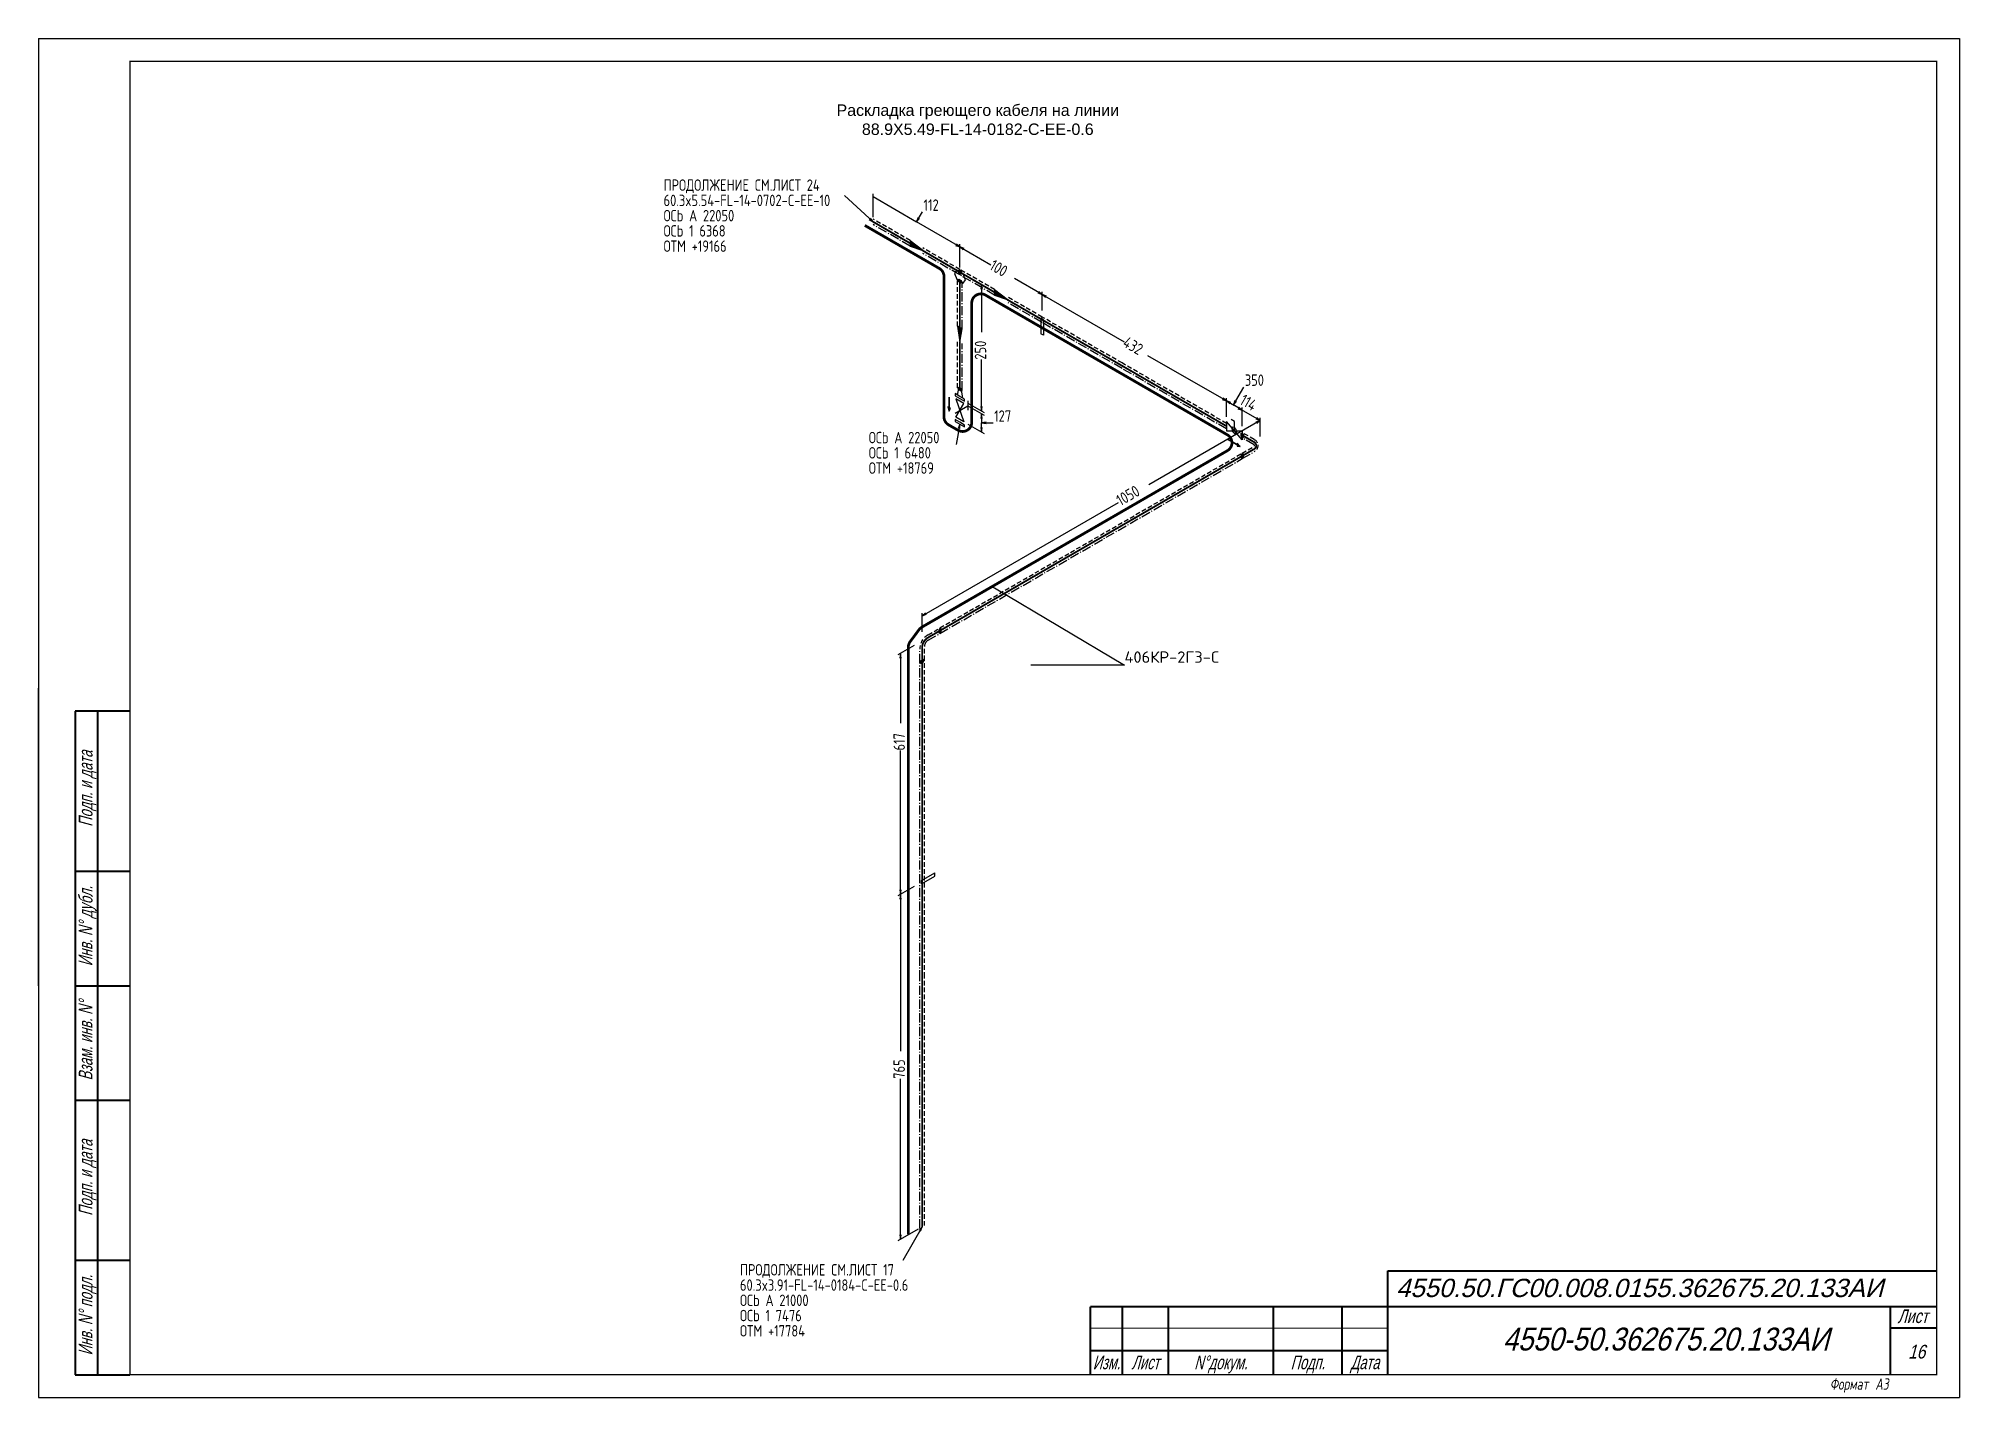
# Model space of a CAD drawing. Header units: millimetres. Extents: x 789 to 2531, y -2516 to 1713.
# Drawn here: x 1418.8 to 1838.8, y 399.6 to 696.6 of the extents above; entities that cross this region are included whole.
import ezdxf
from ezdxf import colors
from ezdxf.entities.mleader import LeaderData, LeaderLine
from ezdxf.enums import TextEntityAlignment as Align
from ezdxf.math import Vec2, Vec3

# ---------------------------------------------------------------- set-up
doc = ezdxf.new("R2010")
doc.units = ezdxf.units.MM
for name, pattern in [('GT110', [1.5, 1, -0.5]), ('GT111', [3, 2, -0.4, 0.2, -0.4]), ('HIDDEN', [0.375, 0.25, -0.125]), ('JIS_02_4.0', [5.5, 4, -1.5])]:
    doc.linetypes.add(name, pattern=pattern)
for name, color, linetype in [('GT_1', 7, 'Continuous'), ('RAMKA', 2, 'Continuous'), ('TRACE', 1, 'HIDDEN')]:
    doc.layers.add(name, color=color, linetype=linetype)
doc.layers.add('Текст штампа', color=7, linetype='Continuous', lineweight=0)
doc.layers.add('Электрообогрев', color=1, linetype='JIS_02_4.0', lineweight=30)
doc.styles.add('Aryal.cyr 3', font='arial.ttf', dxfattribs={"width": 0.666667, "oblique": 15, "height": 3})
doc.styles.add('ESKDU', font='eskd_u.shx')
doc.styles.add('HTX1', font='GOST2304A', dxfattribs={"width": 0.98})
doc.styles.get("Standard").update_dxf_attribs({"font": 'txt.shx'})

msp = doc.modelspace()

# ---------------------------------------------------------------- texts
at = {"color": 0, "oblique": 10, "width": 0.7}
msp.add_text('Формат А3', height=2.5, dxfattribs=at).set_placement((1810.51, 401.36))
at = {"color": 7, "linetype": 'Continuous', "ltscale": 3, "insert": (1624.2, 678.87), "char_height": 2.5, "width": 99.0105, "attachment_point": 5, "style": 'ESKDU'}
msp.add_mtext('{\\fArial|b0|i0|c204|p34;\\C0;Раскладка греющего кабеля на линии \\P88.9X5.49-FL-14-0182-C-EE-0.6}', dxfattribs=at)
at = {"layer": 'GT_1', "style": 'HTX1', "width": 0.98}
for s, p in [('ПРОДОЛЖЕНИЕ СМ.ЛИСТ 24', (1555.51, 663.34)), ('60.3x5.54-FL-14-0702-C-EE-10', (1555.51, 660)), ('112', (1612.33, 658.97)), ('ОСЬ A 22050', (1555.51, 656.67)), ('ОСЬ 1 6368', (1555.51, 653.34)), ('ОТМ +19166', (1555.51, 650)), ('350', (1682.58, 620.72)), ('127', (1627.78, 612.87)), ('ОСЬ A 22050', (1600.37, 608.17)), ('ОСЬ 1 6480', (1600.37, 604.84)), ('ОТМ +18769', (1600.37, 601.51)), ('ПРОДОЛЖЕНИЕ СМ.ЛИСТ 17', (1572.21, 426.31)), ('60.3x3.91-FL-14-0184-C-EE-0.6', (1572.21, 422.97)), ('ОСЬ A 21000', (1572.21, 419.64)), ('ОСЬ 1 7476', (1572.21, 416.31)), ('ОТМ +17784', (1572.21, 412.97))]:
    msp.add_text(s, height=2.5, dxfattribs=at).set_placement(p)
for s, rotation, p in [('100', 330, (1626.55, 646.29)), ('250', 90, (1626.04, 626.45)), ('432', 330, (1655.7, 629.47)), ('114', 330, (1681.25, 616.86)), ('1050', 30, (1655.42, 594.39)), ('617', 90, (1608.27, 541.04)), ('765', 90, (1608.27, 469.3))]:
    msp.add_text(s, height=2.5, rotation=rotation, dxfattribs=at).set_placement(p)
at = {"layer": 'RAMKA', "color": 7, "lineweight": 20, "style": 'Aryal.cyr 3', "oblique": 15, "width": 0.666667}
for s, p in [('Подп. и дата', (1429.15, 532.68)), ('Инв. N%%D дубл.', (1429.15, 502.66)), ('Взам. инв. N%%D', (1429.15, 477.66)), ('Подп. и дата', (1429.15, 447.66)), ('Инв. N%%D подл.', (1429.15, 417.66))]:
    msp.add_text(s, height=3, rotation=90, dxfattribs=at).set_placement(p, align=Align.MIDDLE_CENTER)
at = {"layer": 'RAMKA', "color": 0, "lineweight": 20, "style": 'Aryal.cyr 3', "oblique": 15, "width": 0.726944}
msp.add_text('Лист', height=3, dxfattribs=at).set_placement((1825.28, 415.92), (1831.9, 415.92), align=Align.FIT)
at = {"layer": 'RAMKA', "color": 0, "lineweight": 20, "style": 'Aryal.cyr 3', "oblique": 15, "width": 0.666667}
for s, p in [('Изм.', (1652.34, 407.33)), ('Лист', (1660.84, 407.33)), ('N%%Dдокум.', (1677.34, 407.33)), ('Подп.', (1696.34, 407.33)), ('Дата', (1708.84, 407.33))]:
    msp.add_text(s, height=3, dxfattribs=at).set_placement(p, align=Align.MIDDLE_CENTER)
at = {"layer": 'RAMKA', "color": 0, "lineweight": 20, "style": 'Aryal.cyr 3', "oblique": 15, "width": 0.8}
msp.add_text('16', height=3, dxfattribs=at).set_placement((1827.6, 408.17))
at = {"layer": 'Текст штампа', "color": 0, "lineweight": 20, "style": 'Aryal.cyr 3', "oblique": 15}
msp.add_text('4550.50.ГС00.008.0155.362675.20.133АИ', height=4, dxfattribs=at).set_placement((1768.89, 423.6), align=Align.MIDDLE_CENTER)
at = {"layer": 'Текст штампа', "color": 0, "lineweight": 20, "style": 'Aryal.cyr 3', "oblique": 15, "width": 0.85}
msp.add_text('4550-50.362675.20.133АИ', height=5, dxfattribs=at).set_placement((1774.62, 412.42), align=Align.MIDDLE_CENTER)

# ---------------------------------------------------------------- blocks, each defined once
blk = doc.blocks.new('_Dot')
at = {"color": 0, "linetype": 'ByBlock', "lineweight": -2}
blk.add_line((-0.5, 0), (-1, 0), dxfattribs=at)
at = {"color": 0, "linetype": 'ByBlock', "const_width": 0.5}
blk.add_lwpolyline([(-0.25, 0, 1), (0.25, 0, 1)], format="xyb", close=True, dxfattribs=at)

# ---------------------------------------------------------------- linework, layer by layer
at = {"linetype": 'Continuous'}
for p, q in [((1418.84, 696.64), (1418.84, 399.64)), ((1418.84, 696.64), (1838.84, 696.64)), ((1838.84, 696.64), (1838.84, 399.64)), ((1418.84, 399.64), (1838.84, 399.64))]:
    msp.add_line(p, q, dxfattribs=at)
at = {"color": 7}
for p, q in [((1418.84, 489.64), (1418.84, 554.64)), ((1438.84, 554.64), (1438.84, 404.64))]:
    msp.add_line(p, q, dxfattribs=at)
at = {"linetype": 'Continuous', "const_width": 0.3}
msp.add_lwpolyline([(1438.84, 691.64), (1833.84, 691.64), (1833.84, 404.64), (1438.84, 404.64)], close=True, dxfattribs=at)
at = {"layer": 'GT_1', "flags": 128}
for points in [[(1601.33, 656.57), (1595.04, 662.29)], [(1601.33, 657.57), (1601.33, 662.67)], [(1601.33, 662.07), (1610.83, 656.57)], [(1600.46, 657.09), (1601.33, 656.57), (1600.74, 657.36)], [(1610.83, 656.57), (1612.08, 658.72)], [(1611.18, 657.52), (1610.83, 656.57), (1611.48, 657.32)], [(1620.28, 651.07), (1610.83, 656.57)], [(1609.43, 651.87), (1609.43, 651.22), (1612.18, 650.27), (1609.43, 652.42), (1609.43, 651.32), (1611.93, 650.42), (1609.43, 652.37), (1609.43, 651.37), (1611.63, 650.57), (1609.43, 652.32), (1609.43, 651.47), (1611.38, 650.77), (1609.43, 652.22), (1609.43, 651.57), (1611.13, 650.87), (1609.43, 652.17), (1609.43, 651.62), (1610.83, 651.07), (1609.43, 652.07), (1609.43, 651.72), (1610.63, 651.17), (1609.43, 651.97), (1609.43, 651.77), (1610.33, 651.37), (1609.43, 651.92), (1609.43, 651.87), (1612.18, 650.27)], [(1619.33, 651.42), (1620.28, 651.07), (1619.53, 651.72)], [(1620.28, 647.57), (1620.28, 651.67)], [(1620.28, 646.57), (1620.28, 651.67)], [(1621.23, 650.72), (1620.28, 651.07), (1621.03, 650.42)], [(1620.28, 651.07), (1627.03, 647.17)], [(1620.28, 645.57), (1619.63, 645.97), (1619.08, 645.27), (1619.63, 644.02), (1621.03, 643.17), (1621.48, 643.87), (1621.03, 645.17), (1620.28, 645.57)], [(1620.28, 643.62), (1620.03, 643.47), (1619.83, 643.87), (1620.03, 644.07), (1620.53, 643.77), (1620.73, 643.37), (1620.53, 643.17), (1620.03, 643.47), (1620.03, 643.97), (1620.48, 643.32), (1620.63, 643.42), (1620.48, 643.72), (1620.28, 643.62)], [(1620.28, 645.57), (1620.53, 645.12), (1620.28, 645.07), (1620.03, 645.42), (1620.03, 646.02), (1620.28, 646.07), (1620.53, 645.72), (1620.53, 645.12), (1620.08, 645.37), (1620.48, 645.67), (1620.28, 645.97), (1620.08, 645.87), (1620.28, 645.57)], [(1622.03, 644.57), (1625.58, 642.52)], [(1625.18, 641.82), (1625.03, 642.82), (1624.88, 641.82)], [(1625.03, 642.82), (1625.03, 632.47)], [(1638.28, 640.67), (1632.23, 644.17)], [(1627.88, 641.17), (1627.88, 640.52), (1630.63, 639.57), (1627.88, 641.72), (1627.88, 640.62), (1630.38, 639.72), (1627.88, 641.67), (1627.88, 640.67), (1630.08, 639.87), (1627.88, 641.62), (1627.88, 640.77), (1629.83, 640.07), (1627.88, 641.52), (1627.88, 640.87), (1629.58, 640.17), (1627.88, 641.47), (1627.88, 640.92), (1629.28, 640.37), (1627.88, 641.37), (1627.88, 641.02), (1629.08, 640.47), (1627.88, 641.27), (1627.88, 641.07), (1628.78, 640.67), (1627.88, 641.22), (1627.88, 641.17), (1630.63, 639.57)], [(1637.33, 641.02), (1638.28, 640.67), (1637.53, 641.32)], [(1638.28, 637.17), (1638.28, 641.27)], [(1638.28, 637.17), (1638.28, 641.27)], [(1639.23, 640.32), (1638.28, 640.67), (1639.03, 640.02)], [(1638.28, 640.67), (1656.18, 630.32)], [(1638.28, 637.17), (1638.28, 638.77)], [(1638.58, 635.12), (1637.98, 635.52), (1637.98, 632.12)], [(1638.58, 635.12), (1638.58, 631.77), (1637.98, 632.12)], [(1620.28, 633.47), (1619.73, 633.77), (1620.28, 630.27), (1620.78, 633.17), (1619.78, 633.77), (1620.28, 630.57), (1620.73, 633.22), (1619.88, 633.72), (1620.28, 630.92), (1620.68, 633.27), (1619.93, 633.67), (1620.28, 631.22), (1620.58, 633.27), (1619.98, 633.62), (1620.28, 631.52), (1620.53, 633.32), (1620.08, 633.57), (1620.28, 631.82), (1620.43, 633.37), (1620.13, 633.57), (1620.28, 632.12), (1620.38, 633.42), (1620.23, 633.52), (1620.28, 632.42), (1620.33, 633.47), (1620.28, 633.47), (1620.28, 630.27)], [(1625.03, 615.22), (1625.03, 626.47)], [(1678.58, 617.42), (1661.38, 627.32)], [(1617.93, 618.27), (1617.93, 615.22), (1618.23, 615.82), (1617.63, 616.17), (1617.93, 615.22), (1617.93, 618.27)], [(1620.28, 618.42), (1619.23, 619.02), (1619.23, 618.57), (1621.33, 617.37), (1621.33, 617.82), (1620.28, 618.42)], [(1620.28, 617.37), (1619.43, 617.87), (1621.13, 612.87), (1619.43, 613.87), (1621.13, 616.87), (1620.28, 617.37)], [(1619.73, 618.72), (1620.08, 620.12), (1620.53, 619.87), (1620.88, 618.02)], [(1620.28, 620.02), (1620.03, 619.87), (1619.83, 620.27), (1620.03, 620.47), (1620.53, 620.17), (1620.73, 619.77), (1620.53, 619.57), (1620.03, 619.87), (1620.03, 620.37), (1620.48, 619.72), (1620.63, 619.82), (1620.48, 620.12), (1620.28, 620.02)], [(1622.03, 617.42), (1622.03, 615.42)], [(1677.63, 617.77), (1678.58, 617.42), (1677.83, 618.07)], [(1678.58, 613.92), (1678.58, 618.02)], [(1678.58, 613.92), (1678.58, 618.02)], [(1679.53, 617.07), (1678.58, 617.42), (1679.33, 616.77)], [(1678.58, 617.42), (1680.33, 616.42)], [(1680.08, 616.57), (1682.33, 620.47)], [(1680.43, 617.52), (1680.08, 616.57), (1680.73, 617.32)], [(1619.23, 614.77), (1622.03, 616.37)], [(1620.28, 612.77), (1619.23, 613.37), (1619.23, 612.97), (1621.33, 611.77), (1621.33, 612.17), (1620.28, 612.77)], [(1622.03, 616.97), (1625.58, 614.92)], [(1622.03, 616.37), (1625.58, 614.32)], [(1624.88, 616.22), (1625.03, 615.22), (1625.18, 616.22)], [(1625.18, 613.62), (1625.03, 614.62), (1624.88, 613.62)], [(1625.03, 614.62), (1625.03, 612.62)], [(1680.33, 610.92), (1680.33, 612.92), (1679.58, 613.37)], [(1682.03, 615.42), (1680.33, 616.42)], [(1681.08, 615.77), (1682.03, 615.42), (1681.28, 616.07)], [(1681.08, 615.72), (1682.03, 615.42), (1681.23, 616.02)], [(1682.03, 615.42), (1681.73, 615.57)], [(1685.93, 613.17), (1681.73, 615.57)], [(1682.03, 611.92), (1682.03, 616.02)], [(1682.03, 611.92), (1682.03, 616.02)], [(1684.98, 613.52), (1685.93, 613.17), (1685.18, 613.82)], [(1685.93, 609.67), (1685.93, 613.77)], [(1685.93, 609.67), (1685.93, 613.77)], [(1620.28, 612.37), (1619.48, 607.92)], [(1620.28, 611.37), (1620.28, 612.37), (1619.93, 611.42)], [(1622.03, 612.37), (1625.58, 610.32)], [(1624.88, 611.62), (1625.03, 610.62), (1625.18, 611.62)], [(1626.03, 612.77), (1625.03, 612.62), (1626.03, 612.47)], [(1625.03, 610.62), (1625.03, 612.62)], [(1625.03, 612.62), (1627.53, 612.62)], [(1685.93, 613.17), (1661.58, 599.12)], [(1678.58, 611.92), (1678.58, 610.92), (1682.03, 610.92), (1682.03, 608.92), (1678.58, 612.92), (1678.58, 611.92)], [(1680.33, 610.32), (1680.68, 610.32), (1680.83, 610.62), (1680.68, 611.22), (1680.33, 611.62), (1679.88, 611.67), (1679.73, 611.27), (1679.88, 610.77), (1680.33, 610.32)], [(1682.03, 609.92), (1682.28, 609.47), (1682.03, 609.42), (1681.78, 609.77), (1681.78, 610.37), (1682.03, 610.42), (1682.28, 610.07), (1682.28, 609.47), (1681.83, 609.72), (1682.23, 610.02), (1682.03, 610.32), (1681.83, 610.22), (1682.03, 609.92)], [(1685.18, 612.52), (1685.93, 613.17), (1684.98, 612.82)], [(1678.93, 608.97), (1681.58, 607.47), (1680.88, 608.22), (1680.88, 607.52), (1681.58, 607.47), (1678.93, 608.97)], [(1682.03, 605.42), (1681.78, 604.97), (1682.03, 604.92), (1682.28, 605.27), (1682.28, 605.87), (1682.03, 605.92), (1681.78, 605.57), (1681.78, 604.97), (1682.23, 605.22), (1681.83, 605.52), (1682.03, 605.82), (1682.23, 605.72), (1682.03, 605.42)], [(1612.03, 570.47), (1654.93, 595.27)], [(1612.78, 571.12), (1612.03, 570.47), (1612.98, 570.82)], [(1612.03, 566.97), (1612.03, 571.07)], [(1615.93, 567.22), (1615.68, 566.77), (1615.93, 566.72), (1616.18, 567.07), (1616.18, 567.67), (1615.93, 567.72), (1615.68, 567.37), (1615.68, 566.77), (1616.13, 567.02), (1615.73, 567.32), (1615.93, 567.62), (1616.13, 567.52), (1615.93, 567.22)], [(1610.28, 563.97), (1606.73, 561.92)], [(1607.43, 561.22), (1607.28, 562.22), (1607.13, 561.22)], [(1607.28, 562.22), (1607.28, 547.02)], [(1612.03, 560.47), (1612.28, 560.32), (1612.48, 560.72), (1612.28, 560.92), (1611.78, 560.62), (1611.58, 560.22), (1611.78, 560.02), (1612.28, 560.32), (1612.28, 560.82), (1611.83, 560.17), (1611.68, 560.27), (1611.83, 560.57), (1612.03, 560.47)], [(1607.28, 509.57), (1607.28, 541.02)], [(1611.88, 511.87), (1611.88, 512.62), (1614.83, 514.32)], [(1611.88, 511.87), (1614.83, 513.57), (1614.83, 514.32)], [(1610.28, 511.32), (1606.73, 509.27)], [(1610.28, 511.32), (1606.73, 509.27)], [(1607.13, 510.57), (1607.28, 509.57), (1607.43, 510.57)], [(1607.43, 508.57), (1607.28, 509.57), (1607.13, 508.57)], [(1607.28, 509.57), (1607.28, 475.32)], [(1607.28, 434.17), (1607.28, 469.32)], [(1612.03, 436.92), (1607.78, 429.57)], [(1611.68, 435.97), (1612.03, 436.92), (1611.38, 436.17)], [(1611.18, 436.42), (1606.73, 433.87)], [(1607.13, 435.17), (1607.28, 434.17), (1607.43, 435.17)]]:
    msp.add_lwpolyline(points, dxfattribs=at)
at = {"layer": 'GT_1', "const_width": 0.4, "flags": 128}
for points in [[(1601.33, 656.57), (1609.43, 651.87)], [(1612.18, 650.27), (1620.28, 645.57)], [(1620.28, 645.57), (1627.88, 641.17)], [(1620.28, 643.62), (1620.28, 633.47)], [(1630.63, 639.57), (1638.28, 635.17)], [(1638.28, 635.17), (1655.73, 625.12)], [(1620.28, 630.27), (1620.28, 620.02)], [(1655.73, 625.12), (1678.58, 611.92)], [(1682.03, 609.92), (1684.63, 608.42)], [(1682.03, 605.42), (1615.93, 567.22)], [(1684.63, 606.92), (1682.03, 605.42)], [(1615.93, 567.22), (1613.33, 565.72)], [(1612.03, 563.47), (1612.03, 560.47)], [(1612.03, 560.47), (1612.03, 512.32)], [(1612.03, 512.32), (1612.03, 491.32)], [(1612.03, 491.32), (1612.03, 436.92)]]:
    msp.add_lwpolyline(points, dxfattribs=at)
at = {"layer": 'GT_1', "linetype": 'GT110', "flags": 128}
for points in [[(1609.43, 652.47), (1601.33, 657.17)], [(1620.28, 646.17), (1612.18, 650.87)], [(1619.78, 633.77), (1619.78, 643.92)], [(1627.88, 641.77), (1620.28, 646.17)], [(1638.28, 635.77), (1630.63, 640.17)], [(1655.73, 625.72), (1638.28, 635.77)], [(1619.78, 620.32), (1619.78, 630.57)], [(1678.58, 612.52), (1655.73, 625.72)], [(1684.63, 609.02), (1682.03, 610.52)], [(1615.93, 567.82), (1682.03, 606.02)], [(1682.03, 606.02), (1684.63, 607.52)], [(1613.33, 566.32), (1615.93, 567.82)], [(1612.53, 560.77), (1612.53, 563.77)], [(1612.53, 512.62), (1612.53, 560.77)], [(1612.53, 491.62), (1612.53, 512.62)], [(1612.53, 437.22), (1612.53, 491.62)]]:
    msp.add_lwpolyline(points, dxfattribs=at)
at = {"layer": 'GT_1', "linetype": 'GT111', "flags": 128}
for points in [[(1609.43, 651.27), (1601.33, 655.97)], [(1620.28, 644.97), (1612.18, 649.67)], [(1627.88, 640.57), (1620.28, 644.97)], [(1620.78, 633.17), (1620.78, 643.32)], [(1638.28, 634.57), (1630.63, 638.97)], [(1655.73, 624.52), (1638.28, 634.57)], [(1620.78, 619.72), (1620.78, 629.97)], [(1678.58, 611.32), (1655.73, 624.52)], [(1684.63, 607.82), (1682.03, 609.32)], [(1615.93, 566.62), (1682.03, 604.82)], [(1682.03, 604.82), (1684.63, 606.32)], [(1684.63, 607.82), (1684.63, 607.52)], [(1611.53, 560.17), (1611.53, 563.17)], [(1613.33, 565.12), (1615.93, 566.62)], [(1611.53, 512.02), (1611.53, 560.17)], [(1611.53, 491.02), (1611.53, 512.02)], [(1611.53, 436.62), (1611.53, 491.02)]]:
    msp.add_lwpolyline(points, dxfattribs=at)
at = {"layer": 'GT_1', "linetype": 'GT110', "flags": 128}
for points in [[(1684.63, 609.02, -0.57736), (1684.63, 606.32)], [(1613.33, 566.32, 0.267835), (1611.51, 563.17)]]:
    msp.add_lwpolyline(points, format="xyb", dxfattribs=at)
at = {"layer": 'GT_1', "const_width": 0.4, "flags": 128}
for points in [[(1684.63, 608.42, -0.57736), (1684.63, 606.92)], [(1613.33, 565.72, 0.267786), (1612.03, 563.47)]]:
    msp.add_lwpolyline(points, format="xyb", dxfattribs=at)
at = {"layer": 'GT_1', "linetype": 'GT111', "flags": 128}
msp.add_lwpolyline([(1613.33, 565.12, 0.267671), (1612.55, 563.77)], format="xyb", dxfattribs=at)
at = {"layer": 'RAMKA', "color": 7, "lineweight": 40}
for p, q in [((1438.84, 549.64), (1426.84, 549.64)), ((1426.84, 549.64), (1426.84, 404.64)), ((1431.84, 404.64), (1431.84, 549.64)), ((1426.84, 514.64), (1438.84, 514.64)), ((1426.84, 489.64), (1438.84, 489.64)), ((1426.84, 464.64), (1438.84, 464.64)), ((1426.84, 429.64), (1438.84, 429.64)), ((1426.84, 404.64), (1438.84, 404.64))]:
    msp.add_line(p, q, dxfattribs=at)
at = {"layer": 'RAMKA', "color": 0, "lineweight": 40}
for p, q in [((1713.84, 404.64), (1713.84, 427.36)), ((1713.84, 427.36), (1833.89, 427.36)), ((1833.84, 419.49), (1648.84, 419.49)), ((1648.84, 404.64), (1648.84, 419.49)), ((1655.87, 404.83), (1655.87, 419.49)), ((1665.87, 404.64), (1665.87, 419.49)), ((1688.87, 404.64), (1688.87, 419.49)), ((1703.87, 404.64), (1703.87, 419.49)), ((1823.77, 404.64), (1823.77, 419.49)), ((1833.84, 414.81), (1823.77, 414.81)), ((1713.84, 409.83), (1648.84, 409.83))]:
    msp.add_line(p, q, dxfattribs=at)
at = {"layer": 'RAMKA', "color": 0, "lineweight": 9}
msp.add_line((1713.84, 414.83), (1648.84, 414.83), dxfattribs=at)
at = {"layer": 'TRACE', "lineweight": 25, "ltscale": 7, "const_width": 0.6, "flags": 128}
msp.add_lwpolyline([(1609.02, 435.29), (1609.02, 563.63, -0.16101), (1609.41, 564.82), (1611.37, 567.46, -0.102516), (1611.98, 568), (1678.77, 606.56, 0.57735), (1678.77, 610.02), (1625.88, 640.56, 0.57735), (1622.88, 638.83), (1622.88, 612.75, -0.57735), (1619.88, 611.02), (1617.81, 612.21, -0.267949), (1616.81, 613.94), (1616.81, 644.64, 0.267949), (1615.81, 646.37), (1599.49, 655.79)], format="xyb", dxfattribs=at)

msp.set_redraw_order([(e.dxf.handle, doc.entitydb.next_handle()) for e in msp.query("TEXT MTEXT ATTDEF DIMENSION ARC_DIMENSION")])  # texts and dimensions are drawn at this point

# ---------------------------------------------------------------- next in the draw order: leaders
at = {"layer": 'Электрообогрев', "linetype": 'Continuous', "lineweight": 25}
ml = msp.add_multileader_mtext('Standard', dxfattribs=at)
ml.set_content('406КР-2Г3-C', color=256)
ml.set_leader_properties()
ml.set_arrow_properties(name='DOT')
ml.build(insert=Vec2(0, 0))
ml.multileader.update_dxf_attribs({"has_dogleg": 0, "text_left_attachment_type": 6, "text_right_attachment_type": 6, "dogleg_length": 1, "arrow_head_size": 0.5})
ctx = ml.context
ctx.base_point, ctx.char_height, ctx.arrow_head_size, ctx.landing_gap_size, ctx.plane_origin = Vec3(1656.27, 559.7), 2.5, 0.5, 0, Vec3(1698.97, 475.09)
ctx.left_attachment, ctx.right_attachment = 6, 6
notes = []
notes.append((ctx, [(0, (1, 1, 0), (1655.77, 559.7), (1, 0), 0.5, [(0, [(1627.45, 576.81)], 0, [])])]))
ctx.mtext.insert, ctx.mtext.flow_direction = Vec3(1656.27, 562.7), 5
ctx.mtext.has_bg_fill, ctx.mtext.bg_color, ctx.mtext.bg_scale_factor, ctx.mtext.bg_transparency, ctx.mtext.use_window_bg_color = 1, -1027028792, 1.5, 0, 1
for ctx, leaders in notes:
    for number, flags, end, landing, length, lines in leaders:
        leader = LeaderData()
        leader.index, (leader.has_last_leader_line, leader.has_dogleg_vector, leader.attachment_direction) = number, flags
        leader.last_leader_point, leader.dogleg_vector, leader.dogleg_length = Vec3(end), Vec3(landing), length
        for number, points, colour, breaks in lines:
            line = LeaderLine()
            line.index, line.vertices, line.color, line.breaks = number, Vec3.list(points), colors.encode_raw_color(colour), breaks
            leader.lines.append(line)
        ctx.leaders.append(leader)

doc.saveas('drawing.dxf')
